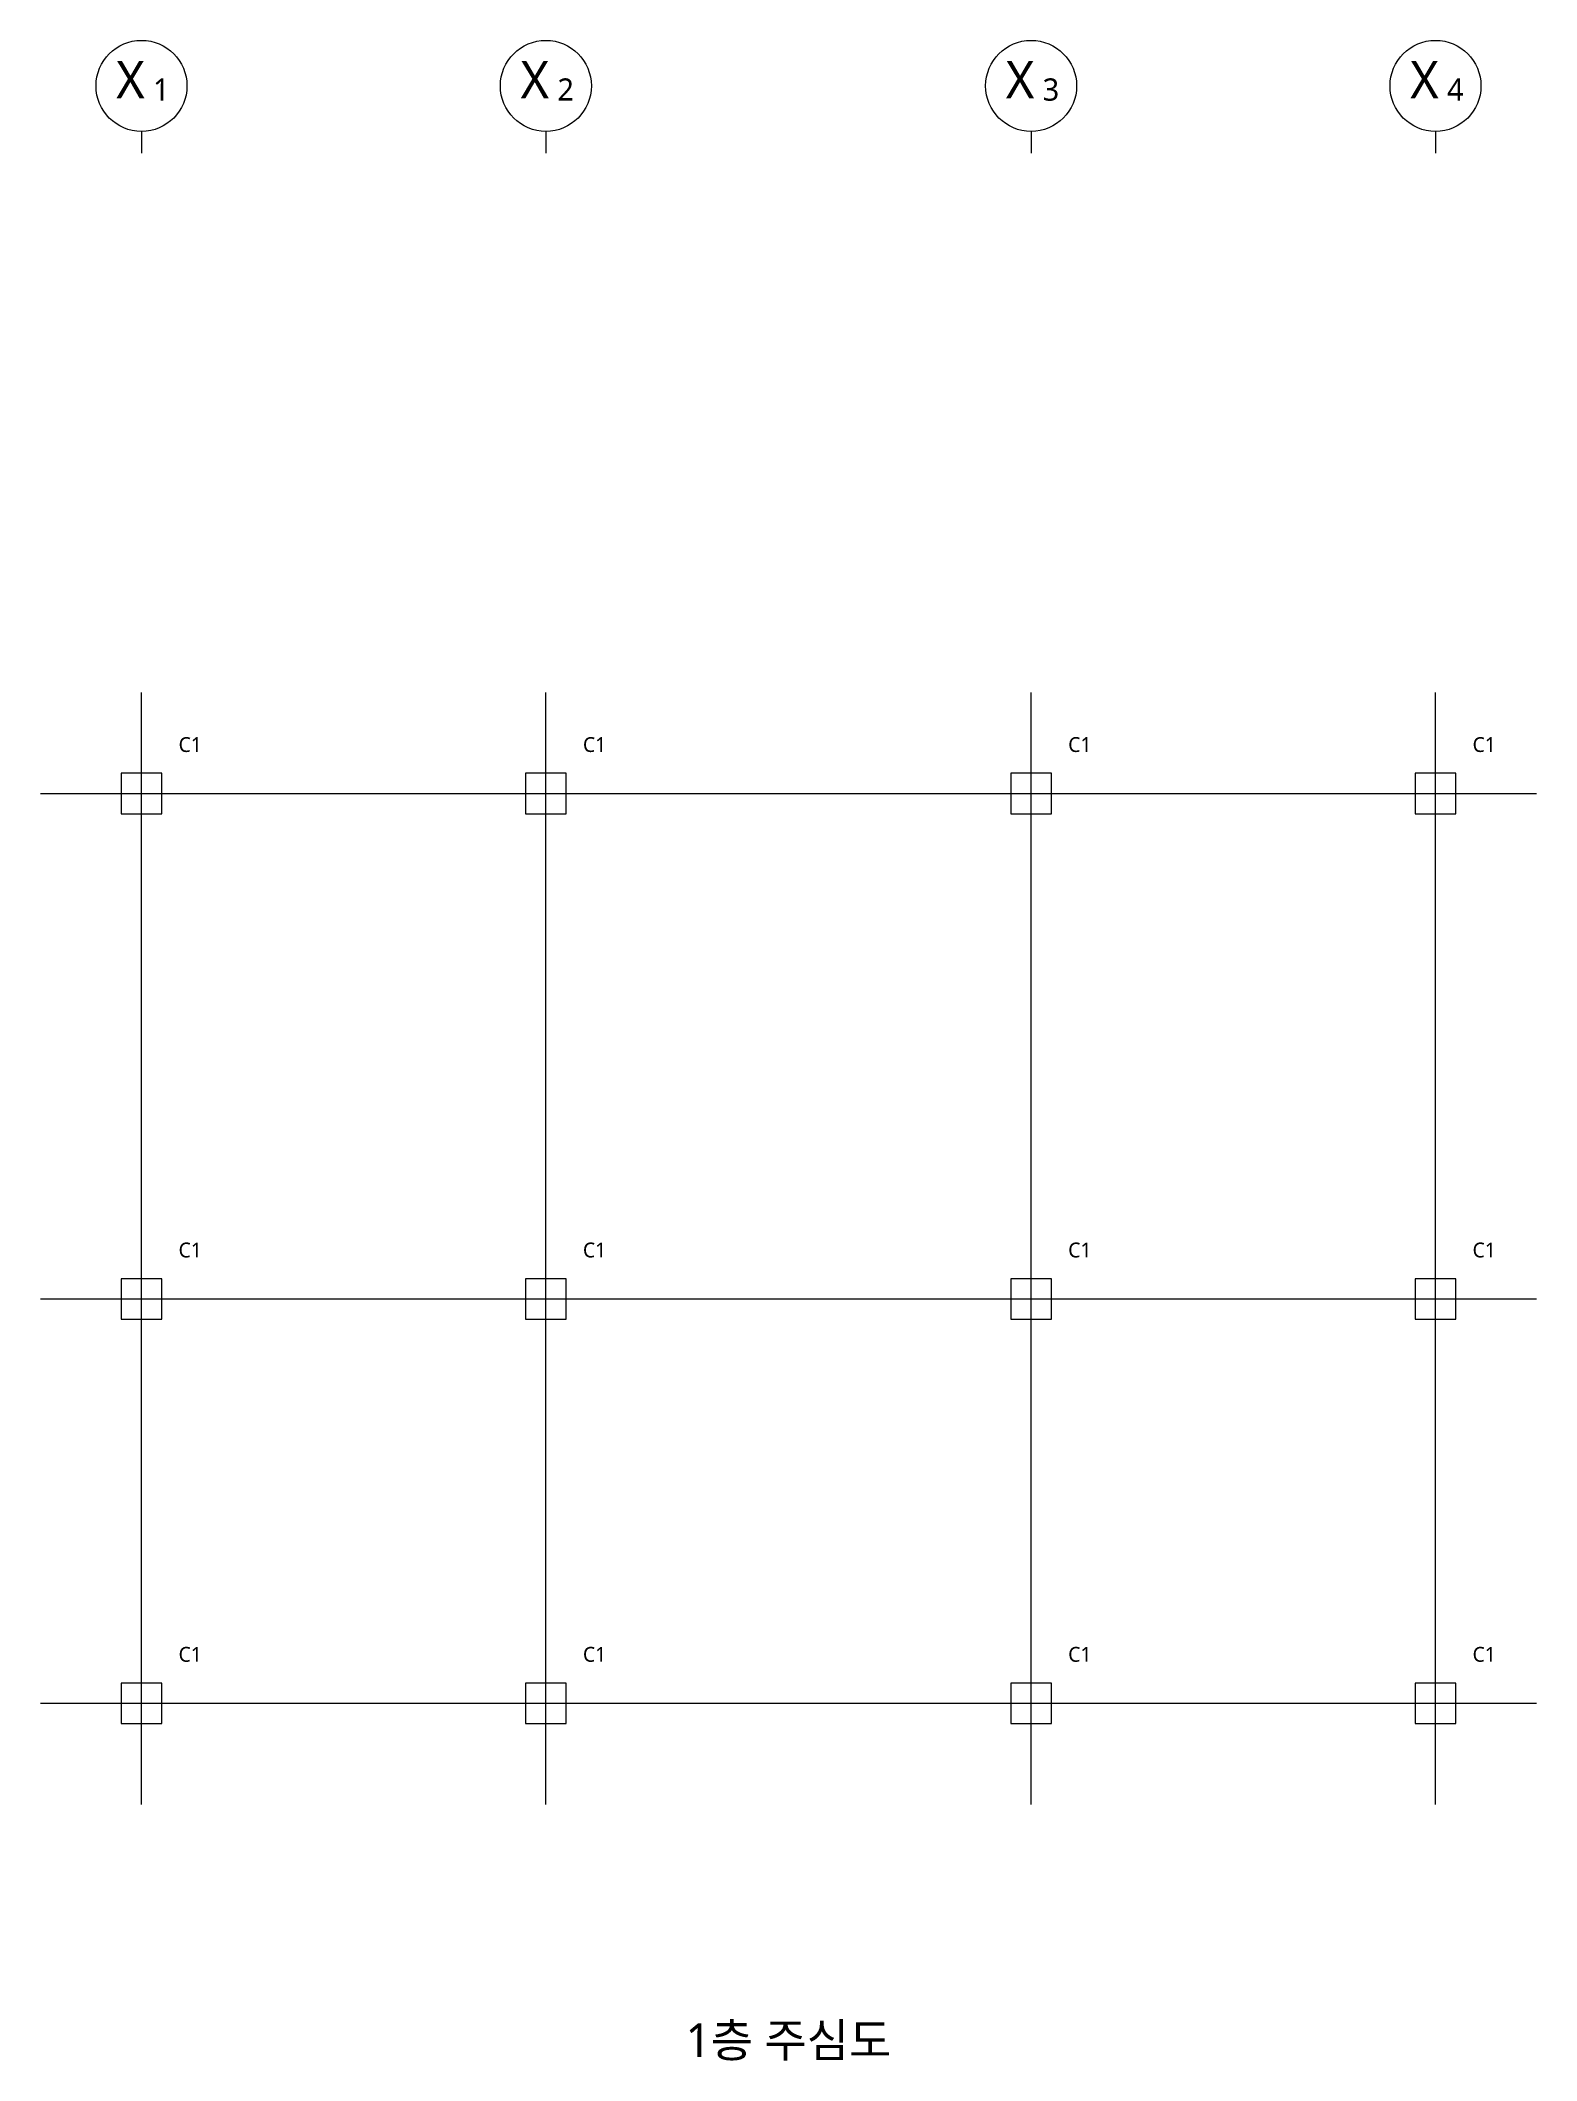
# Model space of a CAD drawing. Header units: millimetres. Extents: x -11175 to 201700, y -5303 to 124675.
# Drawn here: x -1500 to 20700, y -5303 to 24675 of the extents above; entities that cross this region are included whole.
import ezdxf
from ezdxf.enums import TextEntityAlignment as Align

# ---------------------------------------------------------------- set-up
doc = ezdxf.new("R2010")
doc.units = ezdxf.units.MM
for name, color, linetype in [('S-COLU', 7, 'Continuous'), ('S-GRID', 1, 'Continuous'), ('S-TITLE', 7, 'Continuous')]:
    doc.layers.add(name, color=color, linetype=linetype)
doc.styles.add('KOR', font='malgun.ttf')

msp = doc.modelspace()

# ---------------------------------------------------------------- texts
at = {"layer": 'DIM', "style": 'KOR'}
for s, height, p in [('X', 550, (-164, 24092)), ('X', 550, (5836, 24092)), ('X', 550, (13036, 24092)), ('X', 550, (19036, 24092)), ('1', 330, (294, 23946)), ('2', 330, (6294, 23946)), ('3', 330, (13494, 23946)), ('4', 330, (19494, 23946))]:
    msp.add_text(s, height=height, dxfattribs=at).set_placement(p, align=Align.MIDDLE_CENTER)
at = {"layer": 'S-COLU', "style": 'KOR'}
for p in [(550, 14050), (6550, 14050), (13750, 14050), (19750, 14050), (550, 6550), (6550, 6550), (13750, 6550), (19750, 6550), (550, 550), (6550, 550), (13750, 550), (19750, 550)]:
    msp.add_text('C1', height=220, dxfattribs=at).set_placement(p, align=Align.BOTTOM_LEFT)
at = {"layer": 'S-TITLE', "style": 'KOR'}
msp.add_text('1층 주심도', height=500, dxfattribs=at).set_placement((9600, -5000), align=Align.MIDDLE_CENTER)

# ---------------------------------------------------------------- linework, layer by layer
at = {"layer": 'DIM'}
for p, q in [((0, 23325), (0, 23004)), ((6000, 23325), (6000, 23004)), ((13200, 23325), (13200, 23004)), ((19200, 23325), (19200, 23004))]:
    msp.add_line(p, q, dxfattribs=at)
for centre in [(0, 24000), (6000, 24000), (13200, 24000), (19200, 24000)]:
    msp.add_circle(centre, 675, dxfattribs=at)
at = {"layer": 'S-COLU'}
for points in [[(-300, 13200), (300, 13200), (300, 13800), (-300, 13800)], [(5700, 13200), (6300, 13200), (6300, 13800), (5700, 13800)], [(12900, 13200), (13500, 13200), (13500, 13800), (12900, 13800)], [(18900, 13200), (19500, 13200), (19500, 13800), (18900, 13800)], [(-300, 5700), (300, 5700), (300, 6300), (-300, 6300)], [(5700, 5700), (6300, 5700), (6300, 6300), (5700, 6300)], [(12900, 5700), (13500, 5700), (13500, 6300), (12900, 6300)], [(18900, 5700), (19500, 5700), (19500, 6300), (18900, 6300)], [(-300, -300), (300, -300), (300, 300), (-300, 300)], [(5700, -300), (6300, -300), (6300, 300), (5700, 300)], [(12900, -300), (13500, -300), (13500, 300), (12900, 300)], [(18900, -300), (19500, -300), (19500, 300), (18900, 300)]]:
    msp.add_lwpolyline(points, close=True, dxfattribs=at)
at = {"layer": 'S-GRID'}
for p, q in [((0, -1500), (0, 15000)), ((6000, -1500), (6000, 15000)), ((13200, -1500), (13200, 15000)), ((19200, -1500), (19200, 15000)), ((-1500, 13500), (20700, 13500)), ((-1500, 6000), (20700, 6000)), ((-1500, 0), (20700, 0))]:
    msp.add_line(p, q, dxfattribs=at)

msp.set_redraw_order([(e.dxf.handle, doc.entitydb.next_handle()) for e in msp.query("TEXT MTEXT ATTDEF DIMENSION ARC_DIMENSION")])  # texts and dimensions are drawn at this point

doc.saveas('drawing.dxf')
